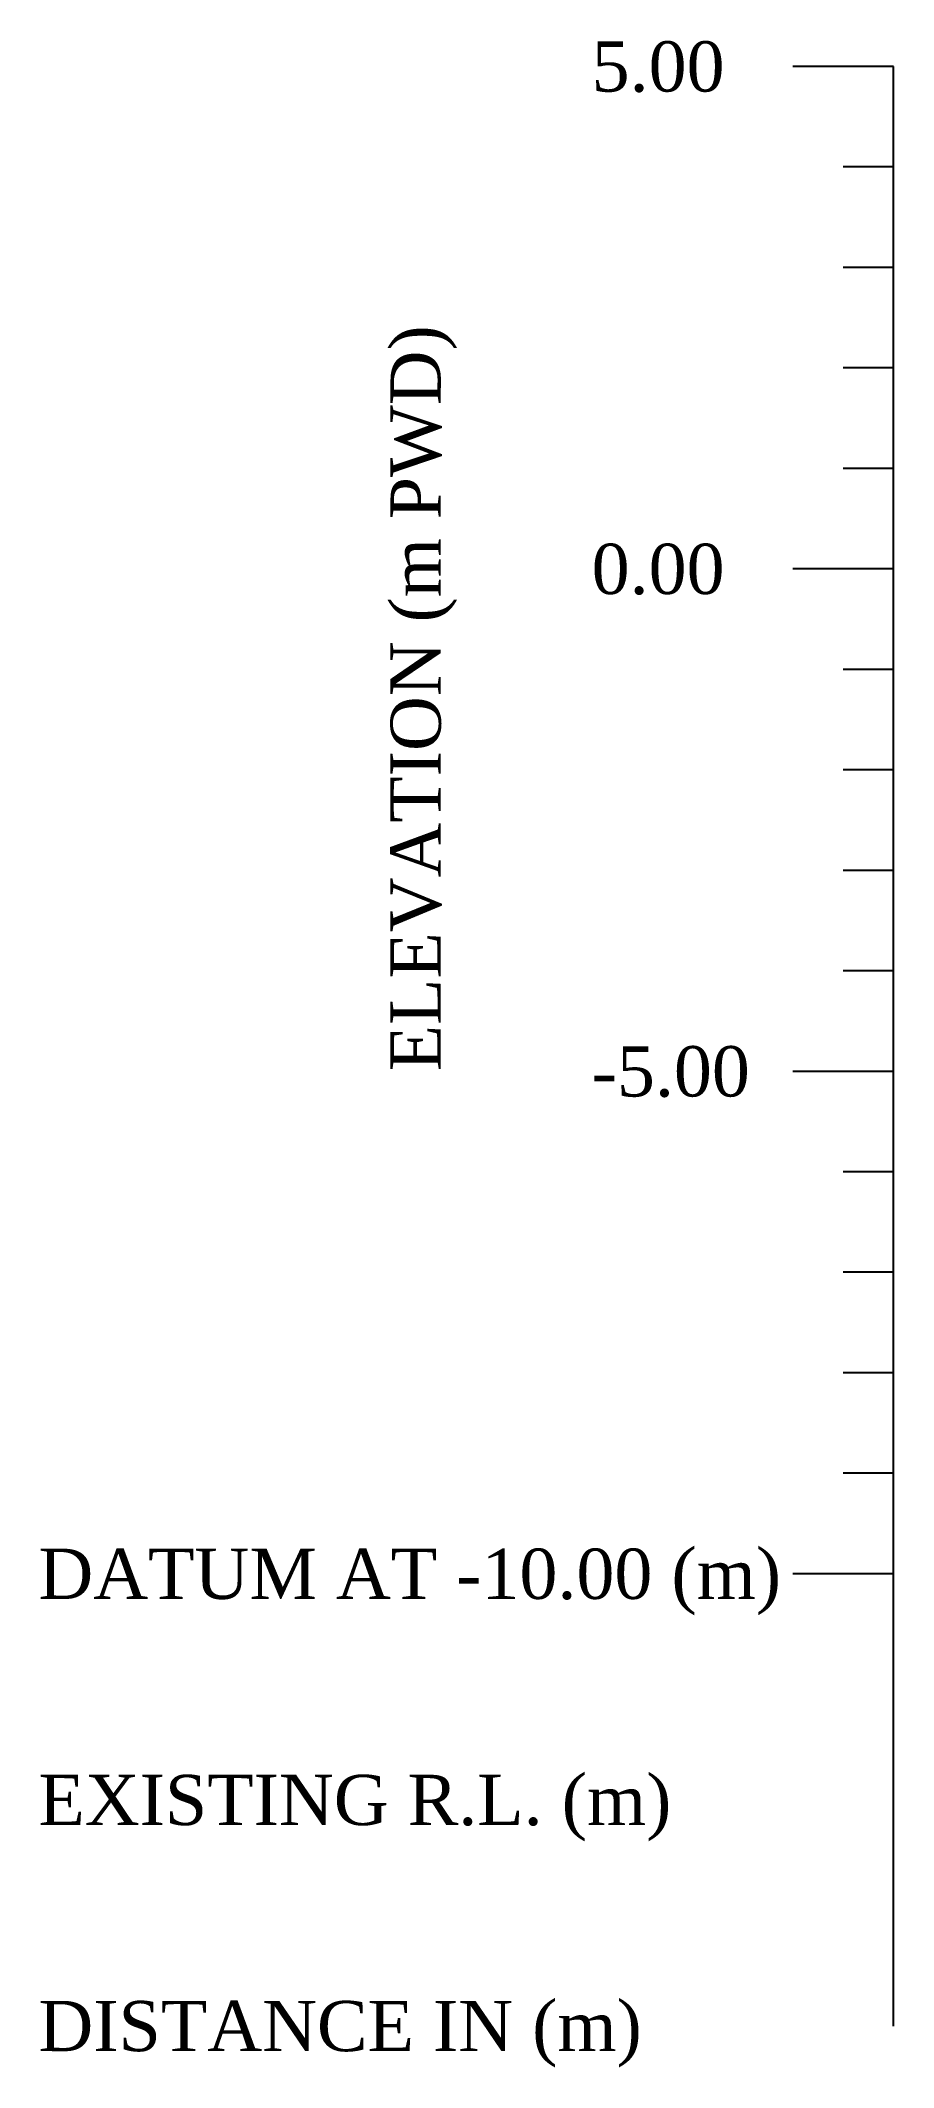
# Model space of a CAD drawing. Header units: metres. Extents: x -148477 to 168932, y -55673 to -2736.
# Drawn here: x 15509.75 to 15518.23, y -15636.92 to -15616.75 of the extents above; entities that cross this region are included whole.
import ezdxf

# ---------------------------------------------------------------- set-up
doc = ezdxf.new("R2010")
doc.units = ezdxf.units.M
doc.styles.add('liza', font='times.ttf', dxfattribs={"height": 2})

msp = doc.modelspace()

# ---------------------------------------------------------------- texts
at = {"color": 6, "linetype": 'Continuous', "lineweight": -3, "ltscale": 0.5, "char_height": 0.5, "attachment_point": 1, "style": 'liza'}
for s, insert, width in [('5.00', (15515.2257, -15616.753), 2), ('0.00', (15515.2257, -15621.753), 2), ('-5.00', (15515.2257, -15626.753), 2), ('DATUM AT -10.00 (m)', (15509.7257, -15631.753), 7.5), ('EXISTING R.L. (m)', (15509.7257, -15634.003), 7.5), ('DISTANCE IN (m)', (15509.7257, -15636.253), 7.5)]:
    msp.add_mtext(s, dxfattribs=dict(at, insert=insert, width=width))
at = {"color": 6, "linetype": 'Continuous', "lineweight": -3, "ltscale": 0.5, "insert": (15513.2257, -15627.003), "char_height": 0.5, "width": 10, "attachment_point": 1, "rotation": 90, "style": 'liza'}
msp.add_mtext('ELEVATION (m PWD)', dxfattribs=at)

# ---------------------------------------------------------------- linework, layer by layer
at = {"color": 6, "linetype": 'Continuous', "lineweight": -3, "ltscale": 0.5}
for p, q in [((15518.2257, -15617.003), (15517.2257, -15617.003)), ((15518.2257, -15636.503), (15518.2257, -15617.003)), ((15518.2257, -15618.003), (15517.7257, -15618.003)), ((15518.2257, -15619.003), (15517.7257, -15619.003)), ((15518.2257, -15620.003), (15517.7257, -15620.003)), ((15518.2257, -15621.003), (15517.7257, -15621.003)), ((15518.2257, -15622.003), (15517.2257, -15622.003)), ((15518.2257, -15623.003), (15517.7257, -15623.003)), ((15518.2257, -15624.003), (15517.7257, -15624.003)), ((15518.2257, -15625.003), (15517.7257, -15625.003)), ((15518.2257, -15626.003), (15517.7257, -15626.003)), ((15518.2257, -15627.003), (15517.2257, -15627.003)), ((15518.2257, -15628.003), (15517.7257, -15628.003)), ((15518.2257, -15629.003), (15517.7257, -15629.003)), ((15518.2257, -15630.003), (15517.7257, -15630.003)), ((15518.2257, -15631.003), (15517.7257, -15631.003)), ((15518.2257, -15632.003), (15517.2257, -15632.003))]:
    msp.add_line(p, q, dxfattribs=at)

msp.set_redraw_order([(e.dxf.handle, doc.entitydb.next_handle()) for e in msp.query("TEXT MTEXT ATTDEF DIMENSION ARC_DIMENSION")])  # texts and dimensions are drawn at this point

doc.saveas('drawing.dxf')
